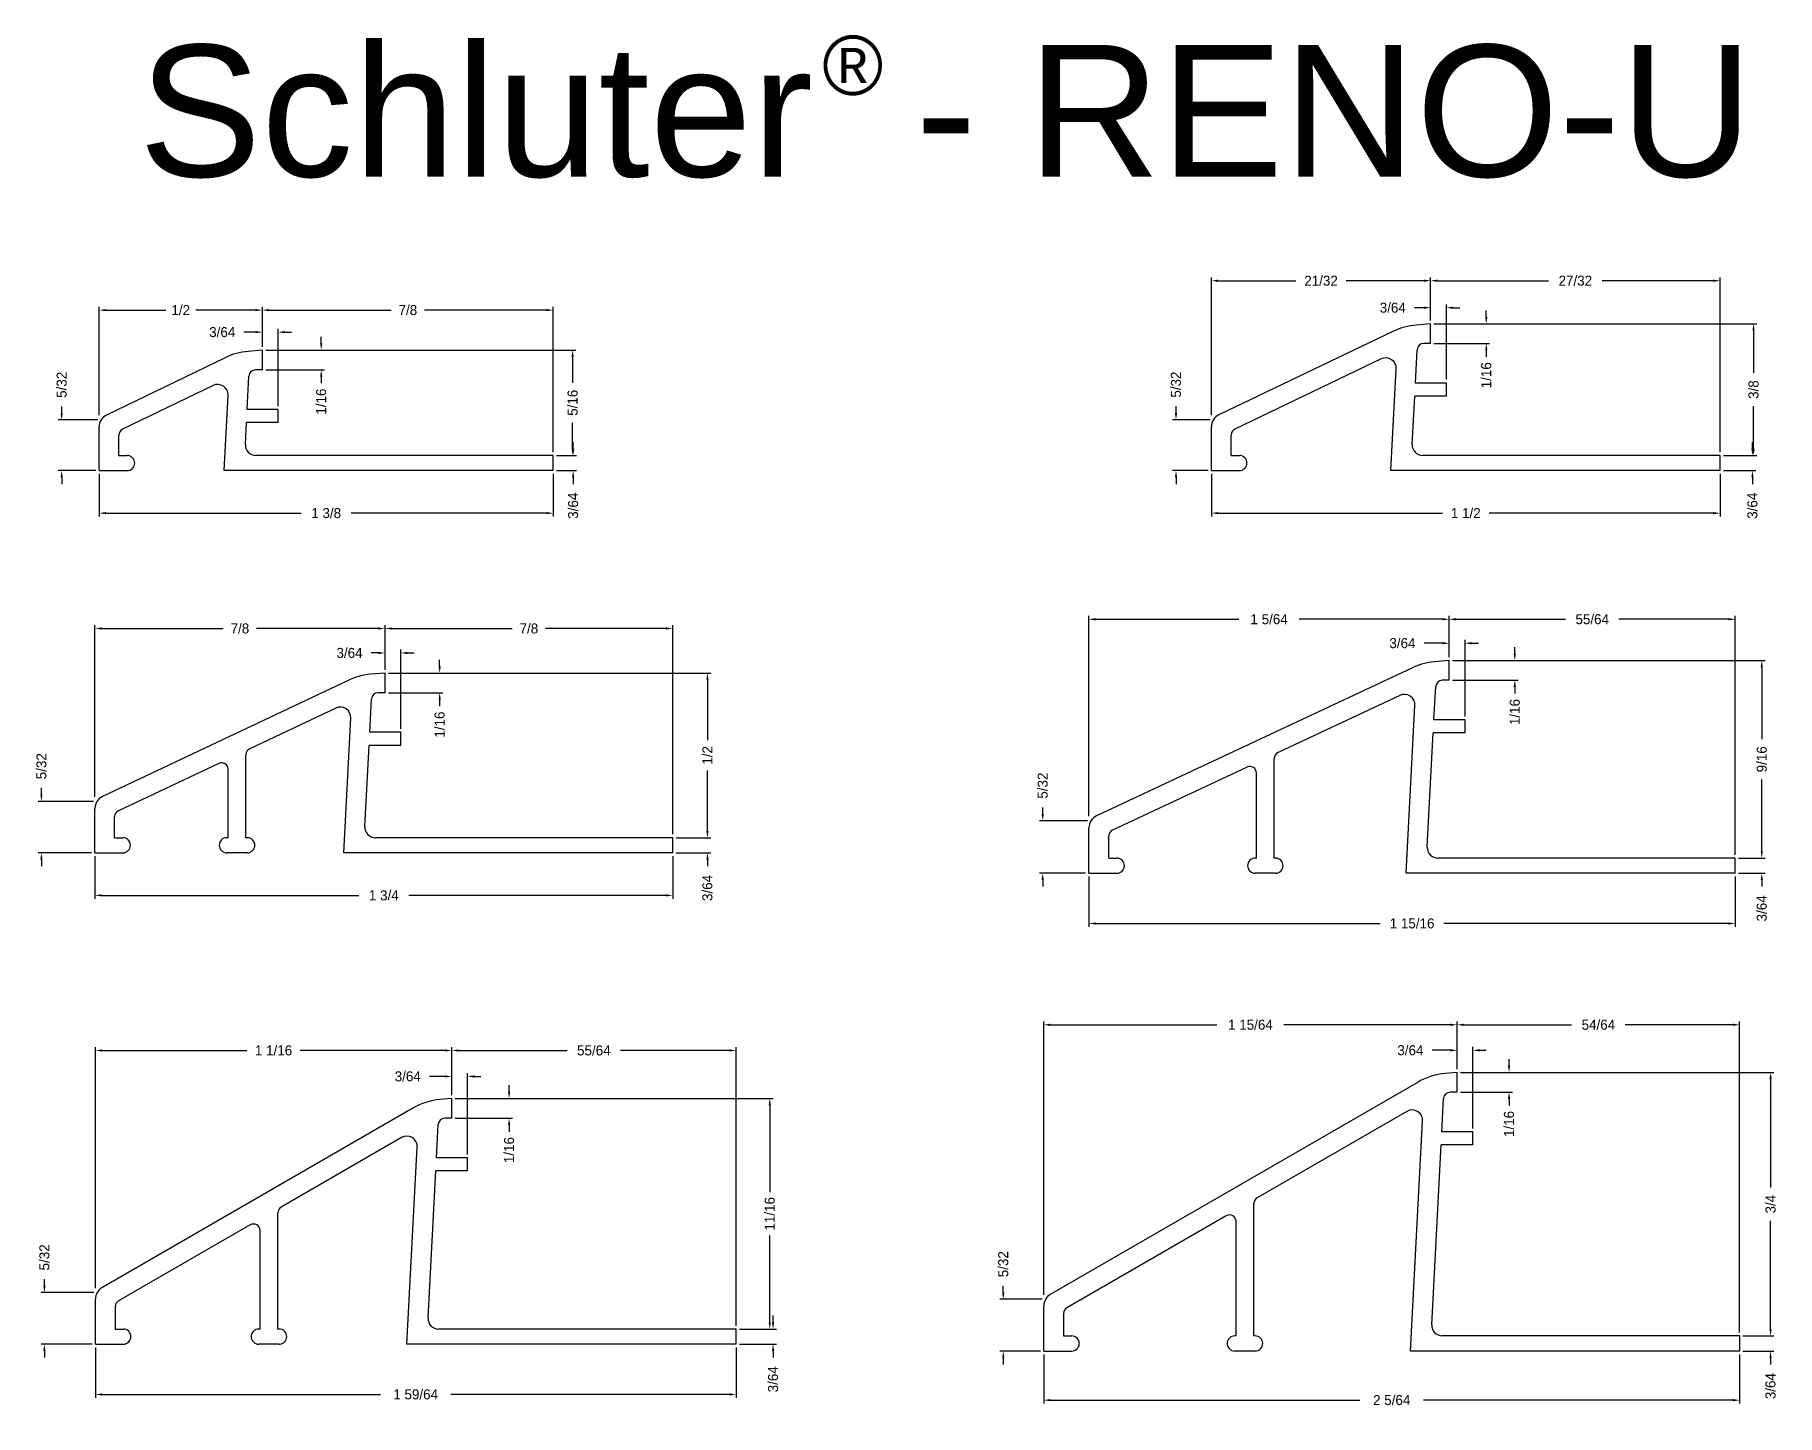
# Model space of a CAD drawing. Extents: x 0.39 to 5.6, y 0.63 to 4.76.
import ezdxf

# ---------------------------------------------------------------- set-up
doc = ezdxf.new("R2010")
doc.units = 0
doc.header["$MEASUREMENT"] = 0
for name, color, linetype in [('DETAIL', 7, 'CONTINUOUS'), ('SCHLUTER-RENO-U-100', 7, 'CONTINUOUS'), ('SCHLUTER-RENO-U-125', 7, 'CONTINUOUS'), ('SCHLUTER-RENO-U-150', 7, 'CONTINUOUS'), ('SCHLUTER-RENO-U-175', 7, 'CONTINUOUS'), ('SCHLUTER-RENO-U-200', 7, 'CONTINUOUS'), ('SCHLUTER-RENO-U-80', 7, 'CONTINUOUS'), ('TEXT', 7, 'CONTINUOUS')]:
    doc.layers.add(name, color=color, linetype=linetype)
doc.styles.add('STYLE1', font='ARIAL.TTF')
doc.dimstyles.get("Standard").update_dxf_attribs({"dimtxt": 0.18, "dimasz": 0.18, "dimexe": 0.18, "dimexo": 0.0625, "dimgap": 0.09, "dimtad": 0, "dimtih": 1, "dimtoh": 1, "dimdec": 4, "dimzin": 0, "dimdsep": 46, "dimtxsty": 'Standard', "dimcen": 0.09, "dimadec": 0, "dimazin": 0, "dimtfac": 1, "dimtdec": 4, "dimtofl": 0, "dimtmove": 0, "dimatfit": 0, "dimfxl": 0, "dimtolj": 1, "dimtzin": 0, "dimarcsym": 0})

msp = doc.modelspace()

# ---------------------------------------------------------------- texts
at = {"layer": 'TEXT', "color": 7, "linetype": 'Continuous', "style": 'STYLE1'}
for s, height, p in [('Schluter  - RENO-U', 0.3937, (0.7001243, 4.3369335)), ('®', 0.177165, (2.7447578, 4.581092))]:
    msp.add_text(s, height=height, dxfattribs=at).set_placement(p)

# ---------------------------------------------------------------- blocks, each defined once
blk = doc.blocks.new('*D0')
at = {"layer": 'DETAIL', "color": 0, "linetype": 'Continuous', "lineweight": -2}
for p, q in [((3.407, 0.9941), (3.407, 1.8117)), ((3.427, 1.8017), (3.9252, 1.8017)), ((4.6233, 1.8017), (4.1252, 1.8017)), ((4.6433, 1.6693), (4.6433, 1.8117))]:
    blk.add_line(p, q, dxfattribs=at)
at = {"layer": 'DETAIL', "color": 0, "linetype": 'Continuous'}
for points in [[(3.427, 1.8051), (3.427, 1.7984), (3.407, 1.8017)], [(4.6233, 1.8051), (4.6233, 1.7984), (4.6433, 1.8017)]]:
    blk.add_solid(points, dxfattribs=at)
at = {"layer": 'DETAIL', "color": 7, "linetype": 'Continuous', "insert": (4.0252, 1.8017), "char_height": 0.03, "attachment_point": 5}
blk.add_mtext('\\A1;1 15/64', dxfattribs=at)
blk = doc.blocks.new('*D1')
at = {"layer": 'DETAIL', "color": 0, "linetype": 'Continuous', "lineweight": -2}
for p, q in [((0.5706, 1.0145), (0.5706, 1.735)), ((0.5906, 1.725), (1.0235, 1.725)), ((1.6164, 1.725), (1.1835, 1.725)), ((1.6364, 1.5913), (1.6364, 1.735))]:
    blk.add_line(p, q, dxfattribs=at)
at = {"layer": 'DETAIL', "color": 0, "linetype": 'Continuous'}
for points in [[(0.5906, 1.7283), (0.5906, 1.7217), (0.5706, 1.725)], [(1.6164, 1.7283), (1.6164, 1.7217), (1.6364, 1.725)]]:
    blk.add_solid(points, dxfattribs=at)
at = {"layer": 'DETAIL', "color": 7, "linetype": 'Continuous', "insert": (1.1035, 1.725), "char_height": 0.03, "attachment_point": 5}
blk.add_mtext('\\A1;1 1/16', dxfattribs=at)
blk = doc.blocks.new('*D2')
at = {"layer": 'DETAIL', "color": 0, "linetype": 'Continuous', "lineweight": -2}
for p, q in [((3.5422, 2.4256), (3.5422, 3.024)), ((4.6198, 2.9007), (4.6198, 3.024)), ((3.5622, 3.014), (3.991, 3.014)), ((4.5998, 3.014), (4.171, 3.014))]:
    blk.add_line(p, q, dxfattribs=at)
at = {"layer": 'DETAIL', "color": 0, "linetype": 'Continuous'}
for points in [[(3.5622, 3.0174), (3.5622, 3.0107), (3.5422, 3.014)], [(4.5998, 3.0174), (4.5998, 3.0107), (4.6198, 3.014)]]:
    blk.add_solid(points, dxfattribs=at)
at = {"layer": 'DETAIL', "color": 7, "linetype": 'Continuous', "insert": (4.081, 3.014), "char_height": 0.03, "attachment_point": 5}
blk.add_mtext('\\A1;1 5/64', dxfattribs=at)
blk = doc.blocks.new('*D3')
at = {"layer": 'DETAIL', "color": 0, "linetype": 'Continuous', "lineweight": -2}
for p, q in [((0.5692, 2.4836), (0.5692, 2.9964)), ((0.5892, 2.9864), (0.953, 2.9864)), ((1.4169, 2.9864), (1.053, 2.9864)), ((1.4369, 2.8632), (1.4369, 2.9964))]:
    blk.add_line(p, q, dxfattribs=at)
at = {"layer": 'DETAIL', "color": 0, "linetype": 'Continuous'}
for points in [[(0.5892, 2.9898), (0.5892, 2.9831), (0.5692, 2.9864)], [(1.4169, 2.9898), (1.4169, 2.9831), (1.4369, 2.9864)]]:
    blk.add_solid(points, dxfattribs=at)
at = {"layer": 'DETAIL', "color": 7, "linetype": 'Continuous', "insert": (1.003, 2.9864), "char_height": 0.03, "attachment_point": 5}
blk.add_mtext('\\A1;7/8', dxfattribs=at)
blk = doc.blocks.new('*D4')
at = {"layer": 'DETAIL', "color": 0, "linetype": 'Continuous', "lineweight": -2}
for p, q in [((3.9086, 3.6243), (3.9086, 4.0359)), ((3.9286, 4.0259), (4.1614, 4.0259)), ((4.5441, 4.0259), (4.3114, 4.0259)), ((4.5641, 3.9073), (4.5641, 4.0359))]:
    blk.add_line(p, q, dxfattribs=at)
at = {"layer": 'DETAIL', "color": 0, "linetype": 'Continuous'}
for points in [[(3.9286, 4.0293), (3.9286, 4.0226), (3.9086, 4.0259)], [(4.5441, 4.0293), (4.5441, 4.0226), (4.5641, 4.0259)]]:
    blk.add_solid(points, dxfattribs=at)
at = {"layer": 'DETAIL', "color": 7, "linetype": 'Continuous', "insert": (4.2364, 4.0259), "char_height": 0.03, "attachment_point": 5}
blk.add_mtext('\\A1;21/32', dxfattribs=at)
blk = doc.blocks.new('*D5')
at = {"layer": 'DETAIL', "color": 0, "linetype": 'Continuous', "lineweight": -2}
for p, q in [((0.5819, 3.6236), (0.5819, 3.9481)), ((0.6019, 3.9381), (0.781, 3.9381)), ((1.0502, 3.9381), (0.871, 3.9381)), ((1.0702, 3.8286), (1.0702, 3.9481))]:
    blk.add_line(p, q, dxfattribs=at)
at = {"layer": 'DETAIL', "color": 0, "linetype": 'Continuous'}
for points in [[(0.6019, 3.9414), (0.6019, 3.9348), (0.5819, 3.9381)], [(1.0502, 3.9414), (1.0502, 3.9348), (1.0702, 3.9381)]]:
    blk.add_solid(points, dxfattribs=at)
at = {"layer": 'DETAIL', "color": 7, "linetype": 'Continuous', "insert": (0.826, 3.9381), "char_height": 0.03, "attachment_point": 5}
blk.add_mtext('\\A1;1/2', dxfattribs=at)
blk = doc.blocks.new('*D6')
at = {"layer": 'DETAIL', "color": 0, "linetype": 'Continuous', "lineweight": -2}
for p, q in [((4.6233, 1.7255), (4.5686, 1.7255)), ((4.6433, 1.6693), (4.6433, 1.7355)), ((4.6905, 1.4922), (4.6905, 1.7355)), ((4.7105, 1.7255), (4.7305, 1.7255))]:
    blk.add_line(p, q, dxfattribs=at)
at = {"layer": 'DETAIL', "color": 0, "linetype": 'Continuous'}
for points in [[(4.6233, 1.7289), (4.6233, 1.7222), (4.6433, 1.7255)], [(4.7105, 1.7289), (4.7105, 1.7222), (4.6905, 1.7255)]]:
    blk.add_solid(points, dxfattribs=at)
at = {"layer": 'DETAIL', "color": 7, "linetype": 'Continuous', "insert": (4.5036, 1.7255), "char_height": 0.03, "attachment_point": 5}
blk.add_mtext('\\A1;3/64', dxfattribs=at)
blk = doc.blocks.new('*D7')
at = {"layer": 'DETAIL', "color": 0, "linetype": 'Continuous', "lineweight": -2}
for p, q in [((4.7986, 1.6793), (4.7986, 1.6993)), ((4.6533, 1.6593), (4.8086, 1.6593)), ((4.6533, 1.6003), (4.8086, 1.6003)), ((4.7986, 1.5803), (4.7986, 1.5603))]:
    blk.add_line(p, q, dxfattribs=at)
at = {"layer": 'DETAIL', "color": 0, "linetype": 'Continuous'}
for points in [[(4.7952, 1.6793), (4.8019, 1.6793), (4.7986, 1.6593)], [(4.7952, 1.5803), (4.8019, 1.5803), (4.7986, 1.6003)]]:
    blk.add_solid(points, dxfattribs=at)
at = {"layer": 'DETAIL', "color": 7, "linetype": 'Continuous', "insert": (4.7986, 1.5053), "char_height": 0.03, "attachment_point": 5, "rotation": 90}
blk.add_mtext('\\A1;1/16', dxfattribs=at)
blk = doc.blocks.new('*D8')
at = {"layer": 'DETAIL', "color": 0, "linetype": 'Continuous', "lineweight": -2}
for p, q in [((5.5809, 0.8919), (5.5809, 0.9119)), ((5.4984, 0.8719), (5.5909, 0.8719)), ((5.4984, 0.8266), (5.5909, 0.8266)), ((5.5809, 0.8066), (5.5809, 0.7866))]:
    blk.add_line(p, q, dxfattribs=at)
at = {"layer": 'DETAIL', "color": 0, "linetype": 'Continuous'}
for points in [[(5.5775, 0.8919), (5.5842, 0.8919), (5.5809, 0.8719)], [(5.5775, 0.8066), (5.5842, 0.8066), (5.5809, 0.8266)]]:
    blk.add_solid(points, dxfattribs=at)
at = {"layer": 'DETAIL', "color": 7, "linetype": 'Continuous', "insert": (5.5809, 0.7216), "char_height": 0.03, "attachment_point": 5, "rotation": 90}
blk.add_mtext('\\A1;3/64', dxfattribs=at)
blk = doc.blocks.new('*D9')
at = {"layer": 'DETAIL', "color": 0, "linetype": 'Continuous', "lineweight": -2}
for p, q in [((4.6533, 1.6593), (5.5909, 1.6593)), ((5.5809, 1.6393), (5.5809, 1.3156)), ((5.5809, 0.8919), (5.5809, 1.2156)), ((5.4984, 0.8719), (5.5909, 0.8719))]:
    blk.add_line(p, q, dxfattribs=at)
at = {"layer": 'DETAIL', "color": 0, "linetype": 'Continuous'}
for points in [[(5.5775, 1.6393), (5.5842, 1.6393), (5.5809, 1.6593)], [(5.5775, 0.8919), (5.5842, 0.8919), (5.5809, 0.8719)]]:
    blk.add_solid(points, dxfattribs=at)
at = {"layer": 'DETAIL', "color": 7, "linetype": 'Continuous', "insert": (5.5809, 1.2656), "char_height": 0.03, "attachment_point": 5, "rotation": 90}
blk.add_mtext('\\A1;3/4', dxfattribs=at)
blk = doc.blocks.new('*D10')
at = {"layer": 'DETAIL', "color": 0, "linetype": 'Continuous', "lineweight": -2}
for p, q in [((3.407, 0.8166), (3.407, 0.6697)), ((5.4884, 0.8166), (5.4884, 0.6697)), ((3.427, 0.6797), (4.3527, 0.6797)), ((5.4684, 0.6797), (4.5427, 0.6797))]:
    blk.add_line(p, q, dxfattribs=at)
at = {"layer": 'DETAIL', "color": 0, "linetype": 'Continuous'}
for points in [[(3.427, 0.683), (3.427, 0.6763), (3.407, 0.6797)], [(5.4684, 0.683), (5.4684, 0.6763), (5.4884, 0.6797)]]:
    blk.add_solid(points, dxfattribs=at)
at = {"layer": 'DETAIL', "color": 7, "linetype": 'Continuous', "insert": (4.4477, 0.6797), "char_height": 0.03, "attachment_point": 5}
blk.add_mtext('\\A1;2 5/64', dxfattribs=at)
blk = doc.blocks.new('*D11')
at = {"layer": 'DETAIL', "color": 0, "linetype": 'Continuous', "lineweight": -2}
for p, q in [((1.8079, 1.6013), (1.8079, 1.6213)), ((1.6464, 1.5813), (1.8179, 1.5813)), ((1.6464, 1.5222), (1.8179, 1.5222)), ((1.8079, 1.5022), (1.8079, 1.4822))]:
    blk.add_line(p, q, dxfattribs=at)
at = {"layer": 'DETAIL', "color": 0, "linetype": 'Continuous'}
for points in [[(1.8046, 1.6013), (1.8112, 1.6013), (1.8079, 1.5813)], [(1.8046, 1.5022), (1.8112, 1.5022), (1.8079, 1.5222)]]:
    blk.add_solid(points, dxfattribs=at)
at = {"layer": 'DETAIL', "color": 7, "linetype": 'Continuous', "insert": (1.8079, 1.4272), "char_height": 0.03, "attachment_point": 5, "rotation": 90}
blk.add_mtext('\\A1;1/16', dxfattribs=at)
blk = doc.blocks.new('*D12')
at = {"layer": 'DETAIL', "color": 0, "linetype": 'Continuous', "lineweight": -2}
for p, q in [((1.6164, 1.6474), (1.5699, 1.6474)), ((1.6364, 1.5913), (1.6364, 1.6574)), ((1.6836, 1.4141), (1.6836, 1.6574)), ((1.7036, 1.6474), (1.7236, 1.6474))]:
    blk.add_line(p, q, dxfattribs=at)
at = {"layer": 'DETAIL', "color": 0, "linetype": 'Continuous'}
for points in [[(1.6164, 1.6507), (1.6164, 1.644), (1.6364, 1.6474)], [(1.7036, 1.6507), (1.7036, 1.644), (1.6836, 1.6474)]]:
    blk.add_solid(points, dxfattribs=at)
at = {"layer": 'DETAIL', "color": 7, "linetype": 'Continuous', "insert": (1.5049, 1.6474), "char_height": 0.03, "attachment_point": 5}
blk.add_mtext('\\A1;3/64', dxfattribs=at)
blk = doc.blocks.new('*D13')
at = {"layer": 'DETAIL', "color": 0, "linetype": 'Continuous', "lineweight": -2}
for p, q in [((0.5706, 0.837), (0.5706, 0.6868)), ((2.4867, 0.837), (2.4867, 0.6868)), ((0.5906, 0.6968), (1.4236, 0.6968)), ((2.4667, 0.6968), (1.6336, 0.6968))]:
    blk.add_line(p, q, dxfattribs=at)
at = {"layer": 'DETAIL', "color": 0, "linetype": 'Continuous'}
for points in [[(0.5906, 0.7001), (0.5906, 0.6935), (0.5706, 0.6968)], [(2.4667, 0.7001), (2.4667, 0.6935), (2.4867, 0.6968)]]:
    blk.add_solid(points, dxfattribs=at)
at = {"layer": 'DETAIL', "color": 7, "linetype": 'Continuous', "insert": (1.5286, 0.6968), "char_height": 0.03, "attachment_point": 5}
blk.add_mtext('\\A1;1 59/64', dxfattribs=at)
blk = doc.blocks.new('*D14')
at = {"layer": 'DETAIL', "color": 0, "linetype": 'Continuous', "lineweight": -2}
for p, q in [((2.4967, 0.8923), (2.6075, 0.8923)), ((2.5975, 0.9123), (2.5975, 0.9323)), ((2.4967, 0.847), (2.6075, 0.847)), ((2.5975, 0.827), (2.5975, 0.807))]:
    blk.add_line(p, q, dxfattribs=at)
at = {"layer": 'DETAIL', "color": 0, "linetype": 'Continuous'}
for points in [[(2.5941, 0.9123), (2.6008, 0.9123), (2.5975, 0.8923)], [(2.5941, 0.827), (2.6008, 0.827), (2.5975, 0.847)]]:
    blk.add_solid(points, dxfattribs=at)
at = {"layer": 'DETAIL', "color": 7, "linetype": 'Continuous', "insert": (2.5975, 0.742), "char_height": 0.03, "attachment_point": 5, "rotation": 90}
blk.add_mtext('\\A1;3/64', dxfattribs=at)
blk = doc.blocks.new('*D15')
at = {"layer": 'DETAIL', "color": 0, "linetype": 'Continuous', "lineweight": -2}
for p, q in [((1.6464, 1.5813), (2.5976, 1.5813)), ((2.5876, 1.5613), (2.5876, 1.3018)), ((2.5876, 0.9123), (2.5876, 1.1718)), ((2.4967, 0.8923), (2.5976, 0.8923))]:
    blk.add_line(p, q, dxfattribs=at)
at = {"layer": 'DETAIL', "color": 0, "linetype": 'Continuous'}
for points in [[(2.5843, 1.5613), (2.5909, 1.5613), (2.5876, 1.5813)], [(2.5843, 0.9123), (2.5909, 0.9123), (2.5876, 0.8923)]]:
    blk.add_solid(points, dxfattribs=at)
at = {"layer": 'DETAIL', "color": 7, "linetype": 'Continuous', "insert": (2.5876, 1.2368), "char_height": 0.03, "attachment_point": 5, "rotation": 90}
blk.add_mtext('\\A1;11/16', dxfattribs=at)
blk = doc.blocks.new('*D16')
at = {"layer": 'DETAIL', "color": 0, "linetype": 'Continuous', "lineweight": -2}
for p, q in [((4.8159, 2.9107), (4.8159, 2.9307)), ((4.6298, 2.8907), (4.8259, 2.8907)), ((4.6298, 2.8316), (4.8259, 2.8316)), ((4.8159, 2.8116), (4.8159, 2.7916))]:
    blk.add_line(p, q, dxfattribs=at)
at = {"layer": 'DETAIL', "color": 0, "linetype": 'Continuous'}
for points in [[(4.8126, 2.9107), (4.8193, 2.9107), (4.8159, 2.8907)], [(4.8126, 2.8116), (4.8193, 2.8116), (4.8159, 2.8316)]]:
    blk.add_solid(points, dxfattribs=at)
at = {"layer": 'DETAIL', "color": 7, "linetype": 'Continuous', "insert": (4.8159, 2.7366), "char_height": 0.03, "attachment_point": 5, "rotation": 90}
blk.add_mtext('\\A1;1/16', dxfattribs=at)
blk = doc.blocks.new('*D17')
at = {"layer": 'DETAIL', "color": 0, "linetype": 'Continuous', "lineweight": -2}
for p, q in [((4.5998, 2.9424), (4.5448, 2.9424)), ((4.6198, 2.9007), (4.6198, 2.9524)), ((4.6671, 2.7235), (4.6671, 2.9524)), ((4.6871, 2.9424), (4.7071, 2.9424))]:
    blk.add_line(p, q, dxfattribs=at)
at = {"layer": 'DETAIL', "color": 0, "linetype": 'Continuous'}
for points in [[(4.5998, 2.9457), (4.5998, 2.939), (4.6198, 2.9424)], [(4.6871, 2.9457), (4.6871, 2.939), (4.6671, 2.9424)]]:
    blk.add_solid(points, dxfattribs=at)
at = {"layer": 'DETAIL', "color": 7, "linetype": 'Continuous', "insert": (4.4798, 2.9424), "char_height": 0.03, "attachment_point": 5}
blk.add_mtext('\\A1;3/64', dxfattribs=at)
blk = doc.blocks.new('*D18')
at = {"layer": 'DETAIL', "color": 0, "linetype": 'Continuous', "lineweight": -2}
for p, q in [((3.5422, 2.2448), (3.5422, 2.0946)), ((5.4753, 2.2448), (5.4753, 2.0946)), ((3.5622, 2.1046), (4.4137, 2.1046)), ((5.4553, 2.1046), (4.6037, 2.1046))]:
    blk.add_line(p, q, dxfattribs=at)
at = {"layer": 'DETAIL', "color": 0, "linetype": 'Continuous'}
for points in [[(3.5622, 2.1079), (3.5622, 2.1012), (3.5422, 2.1046)], [(5.4553, 2.1079), (5.4553, 2.1012), (5.4753, 2.1046)]]:
    blk.add_solid(points, dxfattribs=at)
at = {"layer": 'DETAIL', "color": 7, "linetype": 'Continuous', "insert": (4.5087, 2.1046), "char_height": 0.03, "attachment_point": 5}
blk.add_mtext('\\A1;1 15/16', dxfattribs=at)
blk = doc.blocks.new('*D19')
at = {"layer": 'DETAIL', "color": 0, "linetype": 'Continuous', "lineweight": -2}
for p, q in [((5.4853, 2.3001), (5.5646, 2.3001)), ((5.5546, 2.3201), (5.5546, 2.3401)), ((5.4853, 2.2548), (5.5646, 2.2548)), ((5.5546, 2.2348), (5.5546, 2.2148))]:
    blk.add_line(p, q, dxfattribs=at)
at = {"layer": 'DETAIL', "color": 0, "linetype": 'Continuous'}
for points in [[(5.5513, 2.3201), (5.5579, 2.3201), (5.5546, 2.3001)], [(5.5513, 2.2348), (5.5579, 2.2348), (5.5546, 2.2548)]]:
    blk.add_solid(points, dxfattribs=at)
at = {"layer": 'DETAIL', "color": 7, "linetype": 'Continuous', "insert": (5.5546, 2.1498), "char_height": 0.03, "attachment_point": 5, "rotation": 90}
blk.add_mtext('\\A1;3/64', dxfattribs=at)
blk = doc.blocks.new('*D20')
at = {"layer": 'DETAIL', "color": 0, "linetype": 'Continuous', "lineweight": -2}
for p, q in [((4.6298, 2.8907), (5.5646, 2.8907)), ((5.5546, 2.8707), (5.5546, 2.6554)), ((5.5546, 2.3201), (5.5546, 2.5354)), ((5.4853, 2.3001), (5.5646, 2.3001))]:
    blk.add_line(p, q, dxfattribs=at)
at = {"layer": 'DETAIL', "color": 0, "linetype": 'Continuous'}
for points in [[(5.5513, 2.8707), (5.5579, 2.8707), (5.5546, 2.8907)], [(5.5513, 2.3201), (5.5579, 2.3201), (5.5546, 2.3001)]]:
    blk.add_solid(points, dxfattribs=at)
at = {"layer": 'DETAIL', "color": 7, "linetype": 'Continuous', "insert": (5.5546, 2.5954), "char_height": 0.03, "attachment_point": 5, "rotation": 90}
blk.add_mtext('\\A1;9/16', dxfattribs=at)
blk = doc.blocks.new('*D21')
at = {"layer": 'DETAIL', "color": 0, "linetype": 'Continuous', "lineweight": -2}
for p, q in [((1.6003, 2.8732), (1.6003, 2.8932)), ((1.4469, 2.8532), (1.6103, 2.8532)), ((1.4469, 2.7941), (1.6103, 2.7941)), ((1.6003, 2.7741), (1.6003, 2.7541))]:
    blk.add_line(p, q, dxfattribs=at)
at = {"layer": 'DETAIL', "color": 0, "linetype": 'Continuous'}
for points in [[(1.597, 2.8732), (1.6037, 2.8732), (1.6003, 2.8532)], [(1.597, 2.7741), (1.6037, 2.7741), (1.6003, 2.7941)]]:
    blk.add_solid(points, dxfattribs=at)
at = {"layer": 'DETAIL', "color": 7, "linetype": 'Continuous', "insert": (1.6003, 2.6991), "char_height": 0.03, "attachment_point": 5, "rotation": 90}
blk.add_mtext('\\A1;1/16', dxfattribs=at)
blk = doc.blocks.new('*D22')
at = {"layer": 'DETAIL', "color": 0, "linetype": 'Continuous', "lineweight": -2}
for p, q in [((1.4369, 2.8632), (1.4369, 2.9232)), ((1.4841, 2.686), (1.4841, 2.9232)), ((1.4169, 2.9132), (1.3957, 2.9132)), ((1.5041, 2.9132), (1.5241, 2.9132))]:
    blk.add_line(p, q, dxfattribs=at)
at = {"layer": 'DETAIL', "color": 0, "linetype": 'Continuous'}
for points in [[(1.4169, 2.9165), (1.4169, 2.9098), (1.4369, 2.9132)], [(1.5041, 2.9165), (1.5041, 2.9098), (1.4841, 2.9132)]]:
    blk.add_solid(points, dxfattribs=at)
at = {"layer": 'DETAIL', "color": 7, "linetype": 'Continuous', "insert": (1.3307, 2.9132), "char_height": 0.03, "attachment_point": 5}
blk.add_mtext('\\A1;3/64', dxfattribs=at)
blk = doc.blocks.new('*D23')
at = {"layer": 'DETAIL', "color": 0, "linetype": 'Continuous', "lineweight": -2}
for p, q in [((0.5692, 2.3058), (0.5692, 2.1786)), ((2.2975, 2.3058), (2.2975, 2.1786)), ((0.5892, 2.1886), (1.3583, 2.1886)), ((2.2775, 2.1886), (1.5083, 2.1886))]:
    blk.add_line(p, q, dxfattribs=at)
at = {"layer": 'DETAIL', "color": 0, "linetype": 'Continuous'}
for points in [[(0.5892, 2.1919), (0.5892, 2.1853), (0.5692, 2.1886)], [(2.2775, 2.1919), (2.2775, 2.1853), (2.2975, 2.1886)]]:
    blk.add_solid(points, dxfattribs=at)
at = {"layer": 'DETAIL', "color": 7, "linetype": 'Continuous', "insert": (1.4333, 2.1886), "char_height": 0.03, "attachment_point": 5}
blk.add_mtext('\\A1;1 3/4', dxfattribs=at)
blk = doc.blocks.new('*D24')
at = {"layer": 'DETAIL', "color": 0, "linetype": 'Continuous', "lineweight": -2}
for p, q in [((2.4012, 2.3811), (2.4012, 2.4011)), ((2.3075, 2.3611), (2.4112, 2.3611)), ((2.3075, 2.3158), (2.4112, 2.3158)), ((2.4012, 2.2958), (2.4012, 2.2758))]:
    blk.add_line(p, q, dxfattribs=at)
at = {"layer": 'DETAIL', "color": 0, "linetype": 'Continuous'}
for points in [[(2.3979, 2.3811), (2.4046, 2.3811), (2.4012, 2.3611)], [(2.3979, 2.2958), (2.4046, 2.2958), (2.4012, 2.3158)]]:
    blk.add_solid(points, dxfattribs=at)
at = {"layer": 'DETAIL', "color": 7, "linetype": 'Continuous', "insert": (2.4012, 2.2108), "char_height": 0.03, "attachment_point": 5, "rotation": 90}
blk.add_mtext('\\A1;3/64', dxfattribs=at)
blk = doc.blocks.new('*D25')
at = {"layer": 'DETAIL', "color": 0, "linetype": 'Continuous', "lineweight": -2}
for p, q in [((1.4469, 2.8532), (2.4112, 2.8532)), ((2.4012, 2.8332), (2.4012, 2.6521)), ((2.4012, 2.3811), (2.4012, 2.5621)), ((2.3075, 2.3611), (2.4112, 2.3611))]:
    blk.add_line(p, q, dxfattribs=at)
at = {"layer": 'DETAIL', "color": 0, "linetype": 'Continuous'}
for points in [[(2.3979, 2.8332), (2.4046, 2.8332), (2.4012, 2.8532)], [(2.3979, 2.3811), (2.4046, 2.3811), (2.4012, 2.3611)]]:
    blk.add_solid(points, dxfattribs=at)
at = {"layer": 'DETAIL', "color": 7, "linetype": 'Continuous', "insert": (2.4012, 2.6071), "char_height": 0.03, "attachment_point": 5, "rotation": 90}
blk.add_mtext('\\A1;1/2', dxfattribs=at)
blk = doc.blocks.new('*D26')
at = {"layer": 'DETAIL', "color": 0, "linetype": 'Continuous', "lineweight": -2}
for p, q in [((4.7306, 3.9173), (4.7306, 3.9373)), ((4.5741, 3.8973), (4.7406, 3.8973)), ((4.5741, 3.8383), (4.7406, 3.8383)), ((4.7306, 3.8183), (4.7306, 3.7983))]:
    blk.add_line(p, q, dxfattribs=at)
at = {"layer": 'DETAIL', "color": 0, "linetype": 'Continuous'}
for points in [[(4.7273, 3.9173), (4.734, 3.9173), (4.7306, 3.8973)], [(4.7273, 3.8183), (4.734, 3.8183), (4.7306, 3.8383)]]:
    blk.add_solid(points, dxfattribs=at)
at = {"layer": 'DETAIL', "color": 7, "linetype": 'Continuous', "insert": (4.7306, 3.7433), "char_height": 0.03, "attachment_point": 5, "rotation": 90}
blk.add_mtext('\\A1;1/16', dxfattribs=at)
blk = doc.blocks.new('*D27')
at = {"layer": 'DETAIL', "color": 0, "linetype": 'Continuous', "lineweight": -2}
for p, q in [((4.5441, 3.9452), (4.5159, 3.9452)), ((4.5641, 3.9073), (4.5641, 3.9552)), ((4.6113, 3.7302), (4.6113, 3.9552)), ((4.6313, 3.9452), (4.6513, 3.9452))]:
    blk.add_line(p, q, dxfattribs=at)
at = {"layer": 'DETAIL', "color": 0, "linetype": 'Continuous'}
for points in [[(4.5441, 3.9486), (4.5441, 3.9419), (4.5641, 3.9452)], [(4.6313, 3.9486), (4.6313, 3.9419), (4.6113, 3.9452)]]:
    blk.add_solid(points, dxfattribs=at)
at = {"layer": 'DETAIL', "color": 7, "linetype": 'Continuous', "insert": (4.4509, 3.9452), "char_height": 0.03, "attachment_point": 5}
blk.add_mtext('\\A1;3/64', dxfattribs=at)
blk = doc.blocks.new('*D28')
at = {"layer": 'DETAIL', "color": 0, "linetype": 'Continuous', "lineweight": -2}
for p, q in [((3.9086, 3.4483), (3.9086, 3.3212)), ((5.4299, 3.4483), (5.4299, 3.3212)), ((3.9286, 3.3312), (4.5993, 3.3312)), ((5.4099, 3.3312), (4.7393, 3.3312))]:
    blk.add_line(p, q, dxfattribs=at)
at = {"layer": 'DETAIL', "color": 0, "linetype": 'Continuous'}
for points in [[(3.9286, 3.3345), (3.9286, 3.3278), (3.9086, 3.3312)], [(5.4099, 3.3345), (5.4099, 3.3278), (5.4299, 3.3312)]]:
    blk.add_solid(points, dxfattribs=at)
at = {"layer": 'DETAIL', "color": 7, "linetype": 'Continuous', "insert": (4.6693, 3.3312), "char_height": 0.03, "attachment_point": 5}
blk.add_mtext('\\A1;1 1/2', dxfattribs=at)
blk = doc.blocks.new('*D29')
at = {"layer": 'DETAIL', "color": 0, "linetype": 'Continuous', "lineweight": -2}
for p, q in [((4.5741, 3.8973), (5.54, 3.8973)), ((5.53, 3.8773), (5.53, 3.7505)), ((5.53, 3.5236), (5.53, 3.6505)), ((5.4399, 3.5036), (5.54, 3.5036))]:
    blk.add_line(p, q, dxfattribs=at)
at = {"layer": 'DETAIL', "color": 0, "linetype": 'Continuous'}
for points in [[(5.5266, 3.8773), (5.5333, 3.8773), (5.53, 3.8973)], [(5.5266, 3.5236), (5.5333, 3.5236), (5.53, 3.5036)]]:
    blk.add_solid(points, dxfattribs=at)
at = {"layer": 'DETAIL', "color": 7, "linetype": 'Continuous', "insert": (5.53, 3.7005), "char_height": 0.03, "attachment_point": 5, "rotation": 90}
blk.add_mtext('\\A1;3/8', dxfattribs=at)
blk = doc.blocks.new('*D30')
at = {"layer": 'DETAIL', "color": 0, "linetype": 'Continuous', "lineweight": -2}
for p, q in [((5.5267, 3.5236), (5.5267, 3.5436)), ((5.4399, 3.5036), (5.5367, 3.5036)), ((5.4399, 3.4583), (5.5367, 3.4583)), ((5.5267, 3.4383), (5.5267, 3.4183))]:
    blk.add_line(p, q, dxfattribs=at)
at = {"layer": 'DETAIL', "color": 0, "linetype": 'Continuous'}
for points in [[(5.5234, 3.5236), (5.53, 3.5236), (5.5267, 3.5036)], [(5.5234, 3.4383), (5.53, 3.4383), (5.5267, 3.4583)]]:
    blk.add_solid(points, dxfattribs=at)
at = {"layer": 'DETAIL', "color": 7, "linetype": 'Continuous', "insert": (5.5267, 3.3533), "char_height": 0.03, "attachment_point": 5, "rotation": 90}
blk.add_mtext('\\A1;3/64', dxfattribs=at)
blk = doc.blocks.new('*D31')
at = {"layer": 'DETAIL', "color": 0, "linetype": 'Continuous', "lineweight": -2}
for p, q in [((1.2461, 3.8386), (1.2461, 3.8586)), ((1.0827, 3.8186), (1.2561, 3.8186)), ((1.0802, 3.7595), (1.2561, 3.7595)), ((1.2461, 3.7395), (1.2461, 3.7195))]:
    blk.add_line(p, q, dxfattribs=at)
at = {"layer": 'DETAIL', "color": 0, "linetype": 'Continuous'}
for points in [[(1.2428, 3.8386), (1.2495, 3.8386), (1.2461, 3.8186)], [(1.2428, 3.7395), (1.2495, 3.7395), (1.2461, 3.7595)]]:
    blk.add_solid(points, dxfattribs=at)
at = {"layer": 'DETAIL', "color": 7, "linetype": 'Continuous', "insert": (1.2461, 3.6645), "char_height": 0.03, "attachment_point": 5, "rotation": 90}
blk.add_mtext('\\A1;1/16', dxfattribs=at)
blk = doc.blocks.new('*D32')
at = {"layer": 'DETAIL', "color": 0, "linetype": 'Continuous', "lineweight": -2}
for p, q in [((1.0502, 3.8723), (1.0151, 3.8723)), ((1.0702, 3.8286), (1.0702, 3.8823)), ((1.1175, 3.6514), (1.1175, 3.8823)), ((1.1375, 3.8723), (1.1575, 3.8723))]:
    blk.add_line(p, q, dxfattribs=at)
at = {"layer": 'DETAIL', "color": 0, "linetype": 'Continuous'}
for points in [[(1.0502, 3.8756), (1.0502, 3.869), (1.0702, 3.8723)], [(1.1375, 3.8756), (1.1375, 3.869), (1.1175, 3.8723)]]:
    blk.add_solid(points, dxfattribs=at)
at = {"layer": 'DETAIL', "color": 7, "linetype": 'Continuous', "insert": (0.9501, 3.8723), "char_height": 0.03, "attachment_point": 5}
blk.add_mtext('\\A1;3/64', dxfattribs=at)
blk = doc.blocks.new('*D33')
at = {"layer": 'DETAIL', "color": 0, "linetype": 'Continuous', "lineweight": -2}
for p, q in [((0.5819, 3.4483), (0.5819, 3.3212)), ((1.9401, 3.4483), (1.9401, 3.3212)), ((0.6019, 3.3312), (1.186, 3.3312)), ((1.9201, 3.3312), (1.336, 3.3312))]:
    blk.add_line(p, q, dxfattribs=at)
at = {"layer": 'DETAIL', "color": 0, "linetype": 'Continuous'}
for points in [[(0.6019, 3.3345), (0.6019, 3.3278), (0.5819, 3.3312)], [(1.9201, 3.3345), (1.9201, 3.3278), (1.9401, 3.3312)]]:
    blk.add_solid(points, dxfattribs=at)
at = {"layer": 'DETAIL', "color": 7, "linetype": 'Continuous', "insert": (1.261, 3.3312), "char_height": 0.03, "attachment_point": 5}
blk.add_mtext('\\A1;1 3/8', dxfattribs=at)
blk = doc.blocks.new('*D34')
at = {"layer": 'DETAIL', "color": 0, "linetype": 'Continuous', "lineweight": -2}
for p, q in [((1.9996, 3.5236), (1.9996, 3.5436)), ((1.9526, 3.5036), (2.0096, 3.5036)), ((1.9501, 3.4583), (2.0096, 3.4583)), ((1.9996, 3.4383), (1.9996, 3.4183))]:
    blk.add_line(p, q, dxfattribs=at)
at = {"layer": 'DETAIL', "color": 0, "linetype": 'Continuous'}
for points in [[(1.9963, 3.5236), (2.003, 3.5236), (1.9996, 3.5036)], [(1.9963, 3.4383), (2.003, 3.4383), (1.9996, 3.4583)]]:
    blk.add_solid(points, dxfattribs=at)
at = {"layer": 'DETAIL', "color": 7, "linetype": 'Continuous', "insert": (1.9996, 3.3533), "char_height": 0.03, "attachment_point": 5, "rotation": 90}
blk.add_mtext('\\A1;3/64', dxfattribs=at)
blk = doc.blocks.new('*D35')
at = {"layer": 'DETAIL', "color": 0, "linetype": 'Continuous', "lineweight": -2}
for p, q in [((1.0802, 3.8186), (2.008, 3.8186)), ((1.998, 3.7986), (1.998, 3.7211)), ((1.998, 3.5236), (1.998, 3.6011)), ((1.9501, 3.5036), (2.008, 3.5036))]:
    blk.add_line(p, q, dxfattribs=at)
at = {"layer": 'DETAIL', "color": 0, "linetype": 'Continuous'}
for points in [[(1.9947, 3.7986), (2.0013, 3.7986), (1.998, 3.8186)], [(1.9947, 3.5236), (2.0013, 3.5236), (1.998, 3.5036)]]:
    blk.add_solid(points, dxfattribs=at)
at = {"layer": 'DETAIL', "color": 7, "linetype": 'Continuous', "insert": (1.998, 3.6611), "char_height": 0.03, "attachment_point": 5, "rotation": 90}
blk.add_mtext('\\A1;5/16', dxfattribs=at)
blk = doc.blocks.new('*D36')
at = {"layer": 'DETAIL', "color": 0, "linetype": 'Continuous', "lineweight": -2}
for p, q in [((1.0702, 3.8286), (1.0702, 3.9481)), ((1.0902, 3.9381), (1.4552, 3.9381)), ((1.9201, 3.9381), (1.5552, 3.9381)), ((1.9401, 3.5136), (1.9401, 3.9481))]:
    blk.add_line(p, q, dxfattribs=at)
at = {"layer": 'DETAIL', "color": 0, "linetype": 'Continuous'}
for points in [[(1.0902, 3.9414), (1.0902, 3.9348), (1.0702, 3.9381)], [(1.9201, 3.9414), (1.9201, 3.9348), (1.9401, 3.9381)]]:
    blk.add_solid(points, dxfattribs=at)
at = {"layer": 'DETAIL', "color": 7, "linetype": 'Continuous', "insert": (1.5052, 3.9381), "char_height": 0.03, "attachment_point": 5}
blk.add_mtext('\\A1;7/8', dxfattribs=at)
blk = doc.blocks.new('*D37')
at = {"layer": 'DETAIL', "color": 0, "linetype": 'Continuous', "lineweight": -2}
for p, q in [((0.4698, 3.6298), (0.4698, 3.6498)), ((0.5779, 3.6098), (0.4598, 3.6098)), ((0.5719, 3.4583), (0.4598, 3.4583)), ((0.4698, 3.4383), (0.4698, 3.4183))]:
    blk.add_line(p, q, dxfattribs=at)
at = {"layer": 'DETAIL', "color": 0, "linetype": 'Continuous'}
for points in [[(0.4665, 3.6298), (0.4732, 3.6298), (0.4698, 3.6098)], [(0.4665, 3.4383), (0.4732, 3.4383), (0.4698, 3.4583)]]:
    blk.add_solid(points, dxfattribs=at)
at = {"layer": 'DETAIL', "color": 7, "linetype": 'Continuous', "insert": (0.4698, 3.7148), "char_height": 0.03, "attachment_point": 5, "rotation": 90}
blk.add_mtext('\\A1;5/32', dxfattribs=at)
blk = doc.blocks.new('*D38')
at = {"layer": 'DETAIL', "color": 0, "linetype": 'Continuous', "lineweight": -2}
for p, q in [((4.5641, 3.9073), (4.5641, 4.0359)), ((4.5841, 4.0259), (4.917, 4.0259)), ((5.4099, 4.0259), (5.077, 4.0259)), ((5.4299, 3.5136), (5.4299, 4.0359))]:
    blk.add_line(p, q, dxfattribs=at)
at = {"layer": 'DETAIL', "color": 0, "linetype": 'Continuous'}
for points in [[(4.5841, 4.0293), (4.5841, 4.0226), (4.5641, 4.0259)], [(5.4099, 4.0293), (5.4099, 4.0226), (5.4299, 4.0259)]]:
    blk.add_solid(points, dxfattribs=at)
at = {"layer": 'DETAIL', "color": 7, "linetype": 'Continuous', "insert": (4.997, 4.0259), "char_height": 0.03, "attachment_point": 5}
blk.add_mtext('\\A1;27/32', dxfattribs=at)
blk = doc.blocks.new('*D39')
at = {"layer": 'DETAIL', "color": 0, "linetype": 'Continuous', "lineweight": -2}
for p, q in [((3.8026, 3.6305), (3.8026, 3.6505)), ((3.9047, 3.6105), (3.7926, 3.6105)), ((3.8986, 3.4583), (3.7926, 3.4583)), ((3.8026, 3.4383), (3.8026, 3.4183))]:
    blk.add_line(p, q, dxfattribs=at)
at = {"layer": 'DETAIL', "color": 0, "linetype": 'Continuous'}
for points in [[(3.7993, 3.6305), (3.806, 3.6305), (3.8026, 3.6105)], [(3.7993, 3.4383), (3.806, 3.4383), (3.8026, 3.4583)]]:
    blk.add_solid(points, dxfattribs=at)
at = {"layer": 'DETAIL', "color": 7, "linetype": 'Continuous', "insert": (3.8026, 3.7155), "char_height": 0.03, "attachment_point": 5, "rotation": 90}
blk.add_mtext('\\A1;5/32', dxfattribs=at)
blk = doc.blocks.new('*D40')
at = {"layer": 'DETAIL', "color": 0, "linetype": 'Continuous', "lineweight": -2}
for p, q in [((1.4369, 2.8632), (1.4369, 2.9964)), ((1.4569, 2.9864), (1.8172, 2.9864)), ((2.2775, 2.9864), (1.9172, 2.9864)), ((2.2975, 2.3711), (2.2975, 2.9964))]:
    blk.add_line(p, q, dxfattribs=at)
at = {"layer": 'DETAIL', "color": 0, "linetype": 'Continuous'}
for points in [[(1.4569, 2.9898), (1.4569, 2.9831), (1.4369, 2.9864)], [(2.2775, 2.9898), (2.2775, 2.9831), (2.2975, 2.9864)]]:
    blk.add_solid(points, dxfattribs=at)
at = {"layer": 'DETAIL', "color": 7, "linetype": 'Continuous', "insert": (1.8672, 2.9864), "char_height": 0.03, "attachment_point": 5}
blk.add_mtext('\\A1;7/8', dxfattribs=at)
blk = doc.blocks.new('*D41')
at = {"layer": 'DETAIL', "color": 0, "linetype": 'Continuous', "lineweight": -2}
for p, q in [((0.4093, 2.4897), (0.4093, 2.5097)), ((0.5653, 2.4697), (0.3993, 2.4697)), ((0.5592, 2.3158), (0.3993, 2.3158)), ((0.4093, 2.2958), (0.4093, 2.2758))]:
    blk.add_line(p, q, dxfattribs=at)
at = {"layer": 'DETAIL', "color": 0, "linetype": 'Continuous'}
for points in [[(0.4059, 2.4897), (0.4126, 2.4897), (0.4093, 2.4697)], [(0.4059, 2.2958), (0.4126, 2.2958), (0.4093, 2.3158)]]:
    blk.add_solid(points, dxfattribs=at)
at = {"layer": 'DETAIL', "color": 7, "linetype": 'Continuous', "insert": (0.4093, 2.5747), "char_height": 0.03, "attachment_point": 5, "rotation": 90}
blk.add_mtext('\\A1;5/32', dxfattribs=at)
blk = doc.blocks.new('*D42')
at = {"layer": 'DETAIL', "color": 0, "linetype": 'Continuous', "lineweight": -2}
for p, q in [((4.6198, 2.9007), (4.6198, 3.024)), ((5.4753, 2.3101), (5.4753, 3.024)), ((4.6398, 3.014), (4.9675, 3.014)), ((5.4553, 3.014), (5.1275, 3.014))]:
    blk.add_line(p, q, dxfattribs=at)
at = {"layer": 'DETAIL', "color": 0, "linetype": 'Continuous'}
for points in [[(4.6398, 3.0174), (4.6398, 3.0107), (4.6198, 3.014)], [(5.4553, 3.0174), (5.4553, 3.0107), (5.4753, 3.014)]]:
    blk.add_solid(points, dxfattribs=at)
at = {"layer": 'DETAIL', "color": 7, "linetype": 'Continuous', "insert": (5.0475, 3.014), "char_height": 0.03, "attachment_point": 5}
blk.add_mtext('\\A1;55/64', dxfattribs=at)
blk = doc.blocks.new('*D43')
at = {"layer": 'DETAIL', "color": 0, "linetype": 'Continuous', "lineweight": -2}
for p, q in [((3.404, 2.4317), (3.404, 2.4517)), ((3.5384, 2.4117), (3.394, 2.4117)), ((3.5322, 2.2548), (3.394, 2.2548)), ((3.404, 2.2348), (3.404, 2.2148))]:
    blk.add_line(p, q, dxfattribs=at)
at = {"layer": 'DETAIL', "color": 0, "linetype": 'Continuous'}
for points in [[(3.4007, 2.4317), (3.4073, 2.4317), (3.404, 2.4117)], [(3.4007, 2.2348), (3.4073, 2.2348), (3.404, 2.2548)]]:
    blk.add_solid(points, dxfattribs=at)
at = {"layer": 'DETAIL', "color": 7, "linetype": 'Continuous', "insert": (3.404, 2.5167), "char_height": 0.03, "attachment_point": 5, "rotation": 90}
blk.add_mtext('\\A1;5/32', dxfattribs=at)
blk = doc.blocks.new('*D44')
at = {"layer": 'DETAIL', "color": 0, "linetype": 'Continuous', "lineweight": -2}
for p, q in [((1.6364, 1.5913), (1.6364, 1.735)), ((1.6564, 1.725), (1.9815, 1.725)), ((2.4667, 1.725), (2.1415, 1.725)), ((2.4867, 0.9023), (2.4867, 1.735))]:
    blk.add_line(p, q, dxfattribs=at)
at = {"layer": 'DETAIL', "color": 0, "linetype": 'Continuous'}
for points in [[(1.6564, 1.7283), (1.6564, 1.7217), (1.6364, 1.725)], [(2.4667, 1.7283), (2.4667, 1.7217), (2.4867, 1.725)]]:
    blk.add_solid(points, dxfattribs=at)
at = {"layer": 'DETAIL', "color": 7, "linetype": 'Continuous', "insert": (2.0615, 1.725), "char_height": 0.03, "attachment_point": 5}
blk.add_mtext('\\A1;55/64', dxfattribs=at)
blk = doc.blocks.new('*D45')
at = {"layer": 'DETAIL', "color": 0, "linetype": 'Continuous', "lineweight": -2}
for p, q in [((0.5659, 1.0015), (0.4082, 1.0015)), ((0.4182, 1.0215), (0.4182, 1.0415)), ((0.5606, 0.847), (0.4082, 0.847)), ((0.4182, 0.827), (0.4182, 0.807))]:
    blk.add_line(p, q, dxfattribs=at)
at = {"layer": 'DETAIL', "color": 0, "linetype": 'Continuous'}
for points in [[(0.4149, 1.0215), (0.4215, 1.0215), (0.4182, 1.0015)], [(0.4149, 0.827), (0.4215, 0.827), (0.4182, 0.847)]]:
    blk.add_solid(points, dxfattribs=at)
at = {"layer": 'DETAIL', "color": 7, "linetype": 'Continuous', "insert": (0.4182, 1.1065), "char_height": 0.03, "attachment_point": 5, "rotation": 90}
blk.add_mtext('\\A1;5/32', dxfattribs=at)
blk = doc.blocks.new('*D46')
at = {"layer": 'DETAIL', "color": 0, "linetype": 'Continuous', "lineweight": -2}
for p, q in [((4.6433, 1.6693), (4.6433, 1.8117)), ((4.6633, 1.8017), (4.9859, 1.8017)), ((5.4684, 1.8017), (5.1459, 1.8017)), ((5.4884, 0.8819), (5.4884, 1.8117))]:
    blk.add_line(p, q, dxfattribs=at)
at = {"layer": 'DETAIL', "color": 0, "linetype": 'Continuous'}
for points in [[(4.6633, 1.8051), (4.6633, 1.7984), (4.6433, 1.8017)], [(5.4684, 1.8051), (5.4684, 1.7984), (5.4884, 1.8017)]]:
    blk.add_solid(points, dxfattribs=at)
at = {"layer": 'DETAIL', "color": 7, "linetype": 'Continuous', "insert": (5.0659, 1.8017), "char_height": 0.03, "attachment_point": 5}
blk.add_mtext('\\A1;54/64', dxfattribs=at)
blk = doc.blocks.new('*D47')
at = {"layer": 'DETAIL', "color": 0, "linetype": 'Continuous', "lineweight": -2}
for p, q in [((3.286, 1.0011), (3.286, 1.0211)), ((3.4023, 0.9811), (3.276, 0.9811)), ((3.397, 0.8266), (3.276, 0.8266)), ((3.286, 0.8066), (3.286, 0.7866))]:
    blk.add_line(p, q, dxfattribs=at)
at = {"layer": 'DETAIL', "color": 0, "linetype": 'Continuous'}
for points in [[(3.2826, 1.0011), (3.2893, 1.0011), (3.286, 0.9811)], [(3.2826, 0.8066), (3.2893, 0.8066), (3.286, 0.8266)]]:
    blk.add_solid(points, dxfattribs=at)
at = {"layer": 'DETAIL', "color": 7, "linetype": 'Continuous', "insert": (3.286, 1.0861), "char_height": 0.03, "attachment_point": 5, "rotation": 90}
blk.add_mtext('\\A1;5/32', dxfattribs=at)

# ---------------------------------------------------------------- dimensions: what is measured, and where the dimension line sits
at = {"layer": 'DETAIL', "color": 7, "linetype": 'Continuous'}
for base, p1, p2, picture, middle in [((3.9086258, 4.0259475), (4.5641035, 3.8973251), (3.9086258, 3.6142831), '*D4', (4.2363647, 4.0259475)), ((3.5422054, 3.0140236), (4.6198098, 2.8906525), (3.5422054, 2.4155802), '*D2', (4.0810076, 3.0140236)), ((0.5691739, 2.9864258), (1.4368959, 2.8532031), (0.5691739, 2.4735952), '*D3', (1.0030349, 2.9864258)), ((5.4752724, 2.1045677), (3.5422054, 2.254827), (5.4752724, 2.254827), '*D18', (4.5087389, 2.1045677)), ((3.4070214, 1.8017495), (4.6433025, 1.6593187), (3.4070214, 0.9841232), '*D0', (4.025162, 1.8017495)), ((0.5705821, 1.7249989), (1.636386, 1.5812963), (0.5705821, 1.0045258), '*D1', (1.1034841, 1.7249989)), ((2.4866905, 0.6967865), (0.5705821, 0.8470458), (2.4866905, 0.8470458), '*D13', (1.5286363, 0.6967865)), ((5.4884495, 0.6796647), (3.4070214, 0.8266432), (5.4884495, 0.8266432), '*D10', (4.4477355, 0.6796647))]:
    dim = msp.add_linear_dim(base=base, p1=p1, p2=p2, dimstyle='Standard', override={"dimtxt": 0.03, "dimasz": 0.02, "dimexe": 0.01, "dimexo": 0.01, "dimgap": 0.01, "dimtih": 0, "dimtoh": 0, "dimdec": 6, "dimlunit": 5, "dimcen": 0.005, "dimclrt": 7, "dimatfit": 3, "dimfrac": 2}, dxfattribs=at)
    dim.commit()
    dim.dimension.update_dxf_attribs({"geometry": picture, "text_midpoint": middle})
for base, p1, p2, text, override, picture, middle in [((5.4298826, 4.0259475), (4.5641035, 3.8973251), (5.4298826, 3.5036251), '27/32', {"dimtxt": 0.03, "dimasz": 0.02, "dimexe": 0.01, "dimexo": 0.01, "dimgap": 0.01, "dimtih": 0, "dimtoh": 0, "dimdec": 6, "dimcen": 0.005, "dimclrt": 7}, '*D38', (4.9969931, 4.0259475)), ((0.5818608, 3.9381087), (1.0702201, 3.8185851), (0.5818608, 3.6135868), '1/2', {"dimtxt": 0.03, "dimasz": 0.02, "dimexe": 0.01, "dimexo": 0.01, "dimgap": 0.01, "dimtih": 0, "dimtoh": 0, "dimdec": 6, "dimlunit": 5, "dimcen": 0.005, "dimclrt": 7, "dimatfit": 3, "dimfrac": 2}, '*D5', (0.8260405, 3.9381087)), ((1.0702201, 3.9381087), (1.9401258, 3.5036251), (1.0702201, 3.8185851), '7/8', {"dimtxt": 0.03, "dimasz": 0.02, "dimexe": 0.01, "dimexo": 0.01, "dimgap": 0.01, "dimtih": 0, "dimtoh": 0, "dimdec": 6, "dimcen": 0.005, "dimclrt": 7}, '*D36', (1.505173, 3.9381087)), ((0.5818608, 3.3311528), (1.9401258, 3.4583496), (0.5818608, 3.4583496), '1 3/8', {"dimtxt": 0.03, "dimasz": 0.02, "dimexe": 0.01, "dimexo": 0.01, "dimgap": 0.01, "dimtih": 0, "dimtoh": 0, "dimdec": 6, "dimlunit": 5, "dimcen": 0.005, "dimclrt": 7, "dimatfit": 3, "dimfrac": 2}, '*D33', (1.2609933, 3.3311528)), ((3.9086258, 3.3311528), (5.4298826, 3.4583496), (3.9086258, 3.4583496), '1 1/2', {"dimtxt": 0.03, "dimasz": 0.02, "dimexe": 0.01, "dimexo": 0.01, "dimgap": 0.01, "dimtih": 0, "dimtoh": 0, "dimdec": 6, "dimlunit": 5, "dimcen": 0.005, "dimclrt": 7, "dimatfit": 3, "dimfrac": 2}, '*D28', (4.6692542, 3.3311528)), ((5.4752724, 3.0140236), (4.6198098, 2.8906525), (5.4752724, 2.3001025), '55/64', {"dimtxt": 0.03, "dimasz": 0.02, "dimexe": 0.01, "dimexo": 0.01, "dimgap": 0.01, "dimtih": 0, "dimtoh": 0, "dimdec": 6, "dimcen": 0.005, "dimclrt": 7}, '*D42', (5.0475411, 3.0140236)), ((2.2975169, 2.9864258), (1.4368959, 2.8532031), (2.2975169, 2.3610781), '7/8', {"dimtxt": 0.03, "dimasz": 0.02, "dimexe": 0.01, "dimexo": 0.01, "dimgap": 0.01, "dimtih": 0, "dimtoh": 0, "dimdec": 6, "dimcen": 0.005, "dimclrt": 7}, '*D40', (1.8672064, 2.9864258)), ((0.5691739, 2.1886057), (2.2975169, 2.3158026), (0.5691739, 2.3158026), '1 3/4', {"dimtxt": 0.03, "dimasz": 0.02, "dimexe": 0.01, "dimexo": 0.01, "dimgap": 0.01, "dimtih": 0, "dimtoh": 0, "dimdec": 6, "dimlunit": 5, "dimcen": 0.005, "dimclrt": 7, "dimatfit": 3, "dimfrac": 2}, '*D23', (1.4333454, 2.1886057)), ((4.6433025, 1.8017495), (5.4884495, 0.8719187), (4.6433025, 1.6593187), '54/64', {"dimtxt": 0.03, "dimasz": 0.02, "dimexe": 0.01, "dimexo": 0.01, "dimgap": 0.01, "dimtih": 0, "dimtoh": 0, "dimdec": 6, "dimcen": 0.005, "dimclrt": 7}, '*D46', (5.065876, 1.8017495)), ((2.4866905, 1.7249989), (1.636386, 1.5812963), (2.4866905, 0.8923213), '55/64', {"dimtxt": 0.03, "dimasz": 0.02, "dimexe": 0.01, "dimexo": 0.01, "dimgap": 0.01, "dimtih": 0, "dimtoh": 0, "dimdec": 6, "dimcen": 0.005, "dimclrt": 7}, '*D44', (2.0615383, 1.7249989))]:
    dim = msp.add_linear_dim(base=base, p1=p1, p2=p2, text=text, dimstyle='Standard', override=override, dxfattribs=at)
    dim.commit()
    dim.dimension.update_dxf_attribs({"geometry": picture, "text_midpoint": middle})
for base, p1, p2, picture, middle in [((4.6113475, 3.9452396), (4.5641035, 3.8973251), (4.6113475, 3.7201601), '*D27', (4.450858, 3.9452396)), ((1.1174641, 3.8722925), (1.0702201, 3.8185851), (1.1174641, 3.6414201), '*D32', (0.9500582, 3.8722925)), ((1.4841399, 2.9131502), (1.4368959, 2.8532031), (1.4841399, 2.6760381), '*D22', (1.3306637, 2.9131502)), ((4.6670538, 2.9423518), (4.6198098, 2.8906525), (4.6670538, 2.7134875), '*D17', (4.4798017, 2.9423518)), ((4.6905465, 1.7255176), (4.6433025, 1.6593187), (4.6905465, 1.4821537), '*D6', (4.5035876, 1.7255176)), ((1.68363, 1.6473727), (1.636386, 1.5812963), (1.68363, 1.4041313), '*D12', (1.5049449, 1.6473727))]:
    dim = msp.add_linear_dim(base=base, p1=p1, p2=p2, dimstyle='Standard', override={"dimtxt": 0.03, "dimasz": 0.02, "dimexe": 0.01, "dimexo": 0.01, "dimgap": 0.01, "dimtih": 0, "dimtoh": 0, "dimdec": 6, "dimlunit": 5, "dimcen": 0.005, "dimclrt": 7, "dimatfit": 3, "dimfrac": 2}, dxfattribs=at)
    dim.commit()
    dim.dimension.update_dxf_attribs({"geometry": picture, "text_midpoint": middle, "dimtype": 160})
for base, p1, p2, picture, middle in [((4.7306409, 3.8973251), (4.5641035, 3.8382701), (4.5641035, 3.8973251), '*D26', (4.7306409, 3.7432701)), ((1.2461192, 3.8185851), (1.0702201, 3.7595301), (1.0726807, 3.8185851), '*D31', (1.2461192, 3.6645301)), ((5.526693387, 3.5036251456), (5.4298826225, 3.4583496456), (5.4298826225, 3.5036251456), '*D30', (5.526693387, 3.3533496456)), ((4.8159302, 2.8906525), (4.6198098, 2.8315975), (4.6198098, 2.8906525), '*D16', (4.8159302, 2.7365975)), ((1.6003472, 2.8532031), (1.4368959, 2.7941481), (1.4368959, 2.8532031), '*D21', (1.6003472, 2.6991481)), ((4.7985642, 1.6593187), (4.6433025, 1.6002637), (4.6433025, 1.6593187), '*D7', (4.7985642, 1.5052637))]:
    dim = msp.add_linear_dim(base=base, p1=p1, p2=p2, angle=90, dimstyle='Standard', override={"dimtxt": 0.03, "dimasz": 0.02, "dimexe": 0.01, "dimexo": 0.01, "dimgap": 0.01, "dimtih": 0, "dimtoh": 0, "dimdec": 6, "dimlunit": 5, "dimcen": 0.005, "dimclrt": 7, "dimatfit": 3, "dimfrac": 2}, dxfattribs=at)
    dim.commit()
    dim.dimension.update_dxf_attribs({"geometry": picture, "text_midpoint": middle, "dimtype": 160})
for base, p1, p2, text, override, picture, middle in [((5.5299742, 3.5036251), (4.5641035, 3.8973251), (5.4298826, 3.5036251), '3/8', {"dimtxt": 0.03, "dimasz": 0.02, "dimexe": 0.01, "dimexo": 0.01, "dimgap": 0.01, "dimtih": 0, "dimtoh": 0, "dimdec": 6, "dimlunit": 5, "dimcen": 0.005, "dimclrt": 7, "dimatfit": 3, "dimfrac": 2}, '*D29', (5.5299742, 3.7004751)), ((0.4698253, 3.6098131), (0.5818608, 3.4583496), (0.5878777, 3.6098131), '5/32', {"dimtxt": 0.03, "dimasz": 0.02, "dimexe": 0.01, "dimexo": 0.01, "dimgap": 0.01, "dimtih": 0, "dimtoh": 0, "dimdec": 6, "dimcen": 0.005, "dimclrt": 7}, '*D37', (0.4698253, 3.7148131)), ((3.8026202, 3.6104672), (3.9086258, 3.4583496), (3.9146838, 3.6104672), '5/32', {"dimtxt": 0.03, "dimasz": 0.02, "dimexe": 0.01, "dimexo": 0.01, "dimgap": 0.01, "dimtih": 0, "dimtoh": 0, "dimdec": 6, "dimcen": 0.005, "dimclrt": 7}, '*D39', (3.8026202, 3.7154672)), ((5.5545879, 2.8906525), (5.4752724, 2.3001025), (4.6198098, 2.8906525), '9/16', {"dimtxt": 0.03, "dimasz": 0.02, "dimexe": 0.01, "dimexo": 0.01, "dimgap": 0.01, "dimtih": 0, "dimtoh": 0, "dimdec": 6, "dimlunit": 5, "dimcen": 0.005, "dimclrt": 7, "dimatfit": 3, "dimfrac": 2}, '*D20', (5.5545879, 2.5953775)), ((2.4012398, 2.8532031), (2.2975169, 2.3610781), (1.4368959, 2.8532031), '1/2', {"dimtxt": 0.03, "dimasz": 0.02, "dimexe": 0.01, "dimexo": 0.01, "dimgap": 0.01, "dimtih": 0, "dimtoh": 0, "dimdec": 6, "dimlunit": 5, "dimcen": 0.005, "dimclrt": 7, "dimatfit": 3, "dimfrac": 2}, '*D25', (2.4012398, 2.6071406)), ((0.4092571, 2.4697223), (0.5691739, 2.3158026), (0.5752868, 2.4697223), '5/32', {"dimtxt": 0.03, "dimasz": 0.02, "dimexe": 0.01, "dimexo": 0.01, "dimgap": 0.01, "dimtih": 0, "dimtoh": 0, "dimdec": 6, "dimcen": 0.005, "dimclrt": 7}, '*D41', (0.4092571, 2.5747223)), ((3.4040055, 2.4116741), (3.5422054, 2.254827), (3.5483502, 2.4116741), '5/32', {"dimtxt": 0.03, "dimasz": 0.02, "dimexe": 0.01, "dimexo": 0.01, "dimgap": 0.01, "dimtih": 0, "dimtoh": 0, "dimdec": 6, "dimcen": 0.005, "dimclrt": 7}, '*D43', (3.4040055, 2.5166741)), ((5.580879, 1.6593187), (5.4884495, 0.8719187), (4.6433025, 1.6593187), '3/4', {"dimtxt": 0.03, "dimasz": 0.02, "dimexe": 0.01, "dimexo": 0.01, "dimgap": 0.01, "dimtih": 0, "dimtoh": 0, "dimdec": 6, "dimlunit": 5, "dimcen": 0.005, "dimclrt": 7, "dimatfit": 3, "dimfrac": 2}, '*D9', (5.580879, 1.2656187)), ((0.4182105, 1.0014805), (0.5705821, 0.8470458), (0.5758567, 1.0014805), '5/32', {"dimtxt": 0.03, "dimasz": 0.02, "dimexe": 0.01, "dimexo": 0.01, "dimgap": 0.01, "dimtih": 0, "dimtoh": 0, "dimdec": 6, "dimcen": 0.005, "dimclrt": 7}, '*D45', (0.4182105, 1.1064805)), ((3.2859676, 0.9810779), (3.4070214, 0.8266432), (3.412296, 0.9810779), '5/32', {"dimtxt": 0.03, "dimasz": 0.02, "dimexe": 0.01, "dimexo": 0.01, "dimgap": 0.01, "dimtih": 0, "dimtoh": 0, "dimdec": 6, "dimcen": 0.005, "dimclrt": 7}, '*D47', (3.2859676, 1.0860779))]:
    dim = msp.add_linear_dim(base=base, p1=p1, p2=p2, angle=90, text=text, dimstyle='Standard', override=override, dxfattribs=at)
    dim.commit()
    dim.dimension.update_dxf_attribs({"geometry": picture, "text_midpoint": middle})
for base, p1, p2, picture, middle in [((1.9979912, 3.8185851), (1.9401258, 3.5036251), (1.0702201, 3.8185851), '*D35', (1.9979912, 3.6611051)), ((1.9996316233, 3.4583496456), (1.9425864475, 3.5036251456), (1.9401258225, 3.4583496456), '*D34', (1.9996316233, 3.3533496456)), ((2.4012397618, 2.3158026087), (2.2975168512, 2.3610781087), (2.2975168512, 2.3158026087), '*D24', (2.4012397618, 2.2108026087)), ((5.5545878904, 2.2548269887), (5.4752724371, 2.3001024887), (5.4752724371, 2.2548269887), '*D19', (5.5545878904, 2.1498269887)), ((1.8078978, 1.5222413), (1.636386, 1.5812963), (1.636386, 1.5222413), '*D11', (1.8078978, 1.4272413)), ((2.5876157, 1.5812963), (2.4866905, 0.8923213), (1.636386, 1.5812963), '*D15', (2.5876157, 1.2368088)), ((2.5974581603, 0.8470457917), (2.4866904716, 0.8923212917), (2.4866904716, 0.8470457917), '*D14', (2.5974581603, 0.7420457917)), ((5.5808790051, 0.826643164), (5.4884494632, 0.871918664), (5.4884494632, 0.826643164), '*D8', (5.5808790051, 0.721643164))]:
    dim = msp.add_linear_dim(base=base, p1=p1, p2=p2, angle=90, dimstyle='Standard', override={"dimtxt": 0.03, "dimasz": 0.02, "dimexe": 0.01, "dimexo": 0.01, "dimgap": 0.01, "dimtih": 0, "dimtoh": 0, "dimdec": 6, "dimlunit": 5, "dimcen": 0.005, "dimclrt": 7, "dimatfit": 3, "dimfrac": 2}, dxfattribs=at)
    dim.commit()
    dim.dimension.update_dxf_attribs({"geometry": picture, "text_midpoint": middle})

# ---------------------------------------------------------------- linework, layer by layer
at = {"layer": 'SCHLUTER-RENO-U-100', "color": 7, "linetype": 'Continuous'}
for p, q in [((4.4531202, 3.8749976), (3.9309933, 3.6249931)), ((4.5641035, 3.8973251), (4.5209763, 3.893552)), ((4.5641035, 3.8382701), (4.5641035, 3.8973251)), ((4.5184896, 3.7201601), (4.5237018, 3.8196154)), ((4.5641035, 3.8382701), (4.5433598, 3.8382701)), ((4.4164875, 3.7919815), (3.9788646, 3.5824391)), ((4.4456326, 3.4583496), (4.4615424, 3.7619256)), ((4.6113475, 3.7201601), (4.5184896, 3.7201601)), ((4.6113475, 3.6807901), (4.6113475, 3.7201601)), ((4.5088785, 3.5367695), (4.5164263, 3.6807901)), ((4.6113475, 3.6807901), (4.5164263, 3.6807901)), ((3.9086258, 3.4583496), (3.9086258, 3.5894838)), ((3.9676808, 3.5036251), (3.9676808, 3.5646845)), ((3.9676808, 3.5036251), (3.9922871, 3.5036251)), ((5.4298826, 3.5036251), (4.5403313, 3.5036251)), ((5.4298826, 3.4583496), (5.4298826, 3.5036251)), ((3.9086258, 3.4583496), (3.9922871, 3.4583496)), ((5.4298826, 3.4583496), (4.4456326, 3.4583496))]:
    msp.add_line(p, q, dxfattribs=at)
for centre, radius, start, end in [((4.5381329, 3.6974511), 0.19685, 95, 115.5860023), ((4.5433598, 3.8185851), 0.019685, 90, 177), ((4.4300895, 3.763574), 0.031496, 357, 115.5860023), ((3.9479958, 3.5894838), 0.03937, 115.5860023, 180), ((3.9873658, 3.5646845), 0.019685, 115.5860023, 180), ((3.9922871, 3.4809874), 0.0226378, 0, 90), ((4.5403313, 3.5351211), 0.031496, 177, 270), ((3.9922871, 3.4809874), 0.0226378, 270, 0)]:
    msp.add_arc(centre, radius, start, end, dxfattribs=at)
at = {"layer": 'SCHLUTER-RENO-U-125', "color": 7, "linetype": 'Continuous'}
for p, q in [((1.326313, 2.8312715), (0.5917273, 2.4842496)), ((1.4368959, 2.8532031), (1.3932392, 2.8493836)), ((1.4368959, 2.7941481), (1.4368959, 2.8532031)), ((1.391282, 2.6760381), (1.3964943, 2.7754933)), ((1.4368959, 2.7941481), (1.4161523, 2.7941481)), ((1.2894612, 2.7485495), (1.0322221, 2.6270285)), ((1.3132669, 2.3158026), (1.3343673, 2.718423)), ((1.4841399, 2.6760381), (1.391282, 2.6760381)), ((1.4841399, 2.6366681), (1.4841399, 2.6760381)), ((1.0209453, 2.3610781), (1.0209453, 2.6092296)), ((1.3765127, 2.3942225), (1.3892187, 2.6366681)), ((1.4841399, 2.6366681), (1.3892187, 2.6366681)), ((0.9397026, 2.5833218), (0.6395056, 2.4415073)), ((0.9677958, 2.3610781), (0.9677958, 2.565523)), ((0.5691739, 2.3158026), (0.5691739, 2.4486518)), ((0.6282289, 2.3610781), (0.6282289, 2.4237084)), ((0.6282289, 2.3610781), (0.6528351, 2.3610781)), ((0.9677958, 2.3610781), (0.9638588, 2.3610781)), ((1.0248823, 2.3610781), (1.0209453, 2.3610781)), ((2.2975169, 2.3610781), (1.4079655, 2.3610781)), ((2.2975169, 2.3158026), (2.2975169, 2.3610781)), ((0.5691739, 2.3158026), (0.6528351, 2.3158026)), ((1.0248823, 2.3158026), (0.9638588, 2.3158026)), ((2.2975169, 2.3158026), (1.3132669, 2.3158026))]:
    msp.add_line(p, q, dxfattribs=at)
for centre, radius, start, end in [((1.4103958, 2.6532827), 0.19685, 95, 115.2862819), ((1.4161523, 2.7744631), 0.019685, 90, 177), ((1.3029145, 2.7200713), 0.031496, 357, 115.2862819), ((1.0406303, 2.6092296), 0.019685, 115.2862819, 180), ((0.9481108, 2.565523), 0.019685, 0, 115.2862819), ((0.6085439, 2.4486518), 0.03937, 115.2862819, 180), ((0.6479139, 2.4237084), 0.019685, 115.2862819, 180), ((0.6528351, 2.3384404), 0.0226378, 0, 90), ((0.9638588, 2.3384404), 0.0226378, 90, 180), ((1.0248823, 2.3384404), 0.0226378, 0, 90), ((1.4079655, 2.3925741), 0.031496, 177, 270), ((0.6528351, 2.3384404), 0.0226378, 270, 0), ((0.9638588, 2.3384404), 0.0226378, 180, 270), ((1.0248823, 2.3384404), 0.0226378, 270, 0)]:
    msp.add_arc(centre, radius, start, end, dxfattribs=at)
at = {"layer": 'SCHLUTER-RENO-U-150', "color": 7, "linetype": 'Continuous'}
for p, q in [((4.5094593, 2.8689473), (3.5648665, 2.4262018)), ((4.6198098, 2.8906525), (4.5758475, 2.8868063)), ((4.6198098, 2.8315975), (4.6198098, 2.8906525)), ((4.6198098, 2.8315975), (4.5990661, 2.8315975)), ((4.4724797, 2.7863942), (4.1076695, 2.6154019)), ((4.5741959, 2.7134875), (4.5794081, 2.8129427)), ((4.4910224, 2.254827), (4.5172997, 2.7562271)), ((4.6670538, 2.7134875), (4.5741959, 2.7134875)), ((4.6670538, 2.6741175), (4.6670538, 2.7134875)), ((4.5542683, 2.3332469), (4.5721326, 2.6741175)), ((4.6670538, 2.6741175), (4.5721326, 2.6741175)), ((4.01515, 2.5720365), (3.612591, 2.3833508)), ((4.0431894, 2.3001025), (4.0431894, 2.5542123)), ((4.0963389, 2.3001025), (4.0963389, 2.5975777)), ((3.5422054, 2.254827), (3.5422054, 2.3905534)), ((3.6012604, 2.3001025), (3.6012604, 2.3655266)), ((3.6012604, 2.3001025), (3.6258667, 2.3001025)), ((4.0431894, 2.3001025), (4.0392524, 2.3001025)), ((4.1002759, 2.3001025), (4.0963389, 2.3001025)), ((5.4752724, 2.3001025), (4.5857211, 2.3001025)), ((5.4752724, 2.254827), (5.4752724, 2.3001025)), ((3.5422054, 2.254827), (3.6258667, 2.254827)), ((4.1002759, 2.254827), (4.0392524, 2.254827)), ((5.4752724, 2.254827), (4.4910224, 2.254827))]:
    msp.add_line(p, q, dxfattribs=at)
for centre, radius, start, end in [((4.5930041, 2.6907054), 0.19685, 95, 115.1132245), ((4.5990661, 2.8119125), 0.019685, 90, 177), ((4.4858469, 2.7578755), 0.031496, 357, 115.1132245), ((4.1160239, 2.5975777), 0.019685, 115.1132245, 180), ((4.0235044, 2.5542123), 0.019685, 0, 115.1132245), ((3.5815754, 2.3905534), 0.03937, 115.1132245, 180), ((3.6209454, 2.3655266), 0.019685, 115.1132245, 180), ((3.6258667, 2.2774647), 0.0226378, 0, 90), ((4.0392524, 2.2774647), 0.0226378, 90, 180), ((4.1002759, 2.2774647), 0.0226378, 0, 90), ((4.5857211, 2.3315985), 0.031496, 177, 270), ((3.6258667, 2.2774647), 0.0226378, 270, 0), ((4.0392524, 2.2774647), 0.0226378, 180, 270), ((4.1002759, 2.2774647), 0.0226378, 270, 0)]:
    msp.add_arc(centre, radius, start, end, dxfattribs=at)
at = {"layer": 'SCHLUTER-RENO-U-175', "color": 7, "linetype": 'Continuous'}
for p, q in [((1.636386, 1.5812963), (1.6011206, 1.578211)), ((1.636386, 1.5222413), (1.636386, 1.5812963)), ((1.5198522, 1.5525871), (0.5902671, 1.0158909)), ((1.636386, 1.5222413), (1.6156424, 1.5222413)), ((1.4861048, 1.4649122), (1.126078, 1.2570507)), ((1.5907721, 1.4041313), (1.5959844, 1.5035865)), ((1.5024405, 0.8470458), (1.5333056, 1.4359875)), ((1.5656863, 0.9254657), (1.5887088, 1.3647613)), ((1.68363, 1.3647613), (1.5887088, 1.3647613)), ((1.68363, 1.4041313), (1.5907721, 1.4041313)), ((1.68363, 1.3647613), (1.68363, 1.4041313)), ((1.0335585, 1.2036345), (0.6394796, 0.9761129)), ((1.1162355, 0.8923213), (1.1162355, 1.240003)), ((1.063086, 0.8923213), (1.063086, 1.1865868)), ((0.5705821, 0.8470458), (0.5705821, 0.9817955)), ((0.6296371, 0.9590652), (0.6296371, 0.8923213)), ((0.6296371, 0.8923213), (0.6542433, 0.8923213)), ((1.063086, 0.8923213), (1.059149, 0.8923213)), ((1.1201725, 0.8923213), (1.1162355, 0.8923213)), ((2.4866905, 0.8923213), (1.5971392, 0.8923213)), ((2.4866905, 0.8470458), (2.4866905, 0.8923213)), ((0.5705821, 0.8470458), (0.6542433, 0.8470458)), ((1.1201725, 0.8470458), (1.059149, 0.8470458)), ((2.4866905, 0.8470458), (1.5024405, 0.8470458))]:
    msp.add_line(p, q, dxfattribs=at)
for centre, radius, start, end in [((1.6182772, 1.38211), 0.19685, 95, 120), ((1.6156424, 1.5025563), 0.019685, 90, 177), ((1.5018528, 1.4376359), 0.031496, 357, 120), ((1.1359205, 1.240003), 0.019685, 120, 180), ((1.043401, 1.1865868), 0.019685, 360, 120), ((0.6099521, 0.9817955), 0.03937, 120, 180), ((0.6493221, 0.9590652), 0.019685, 120, 180), ((0.6542433, 0.8696835), 0.0226378, 0, 90), ((1.059149, 0.8696835), 0.0226378, 90, 180), ((1.1201725, 0.8696835), 0.0226378, 0, 90), ((1.5971392, 0.9238173), 0.031496, 177, 270), ((0.6542433, 0.8696835), 0.0226378, 270, 0), ((1.059149, 0.8696835), 0.0226378, 180, 270), ((1.1201725, 0.8696835), 0.0226378, 270, 0)]:
    msp.add_arc(centre, radius, start, end, dxfattribs=at)
at = {"layer": 'SCHLUTER-RENO-U-200', "color": 7, "linetype": 'Continuous'}
for p, q in [((4.5267686, 1.6306095), (3.4267064, 0.9954883)), ((4.6433025, 1.6593187), (4.608037, 1.6562333)), ((4.6433025, 1.6002637), (4.6433025, 1.6593187)), ((4.5976886, 1.4821537), (4.6029008, 1.5816089)), ((4.6433025, 1.6002637), (4.6225588, 1.6002637)), ((4.4930212, 1.5429346), (4.0451776, 1.284372)), ((4.5041987, 0.8266432), (4.5402221, 1.5140099)), ((4.6905465, 1.4821537), (4.5976886, 1.4821537)), ((4.6905465, 1.4427837), (4.6905465, 1.4821537)), ((4.5674446, 0.905063), (4.5956253, 1.4427837)), ((4.6905465, 1.4427837), (4.5956253, 1.4427837)), ((4.0353351, 0.8719187), (4.0353351, 1.2673243)), ((3.9526581, 1.2309558), (3.4759189, 0.9557103)), ((3.9821856, 0.8719187), (3.9821856, 1.2139081)), ((3.4070214, 0.8266432), (3.4070214, 0.9613929)), ((3.4660764, 0.9386626), (3.4660764, 0.8719187)), ((3.4660764, 0.8719187), (3.4906827, 0.8719187)), ((3.9821856, 0.8719187), (3.9782486, 0.8719187)), ((4.0392721, 0.8719187), (4.0353351, 0.8719187)), ((5.4884495, 0.8719187), (4.5988974, 0.8719187)), ((5.4884495, 0.8266432), (5.4884495, 0.8719187)), ((3.4070214, 0.8266432), (3.4906827, 0.8266432)), ((4.0392721, 0.8266432), (3.9782486, 0.8266432)), ((5.4884495, 0.8266432), (4.5041987, 0.8266432))]:
    msp.add_line(p, q, dxfattribs=at)
for centre, radius, start, end in [((4.6251936, 1.4601324), 0.19685, 95, 120), ((4.6225588, 1.5805787), 0.019685, 90, 177), ((4.5087692, 1.5156583), 0.031496, 357, 120), ((4.0550201, 1.2673243), 0.019685, 120, 180), ((3.9625006, 1.2139081), 0.019685, 360, 120), ((3.4463914, 0.9613929), 0.03937, 120, 180), ((3.4857614, 0.9386626), 0.019685, 120, 180), ((4.5988974, 0.9034147), 0.031496, 177, 270), ((3.4906827, 0.8492809), 0.0226378, 0, 90), ((3.4906827, 0.8492809), 0.0226378, 270, 0), ((3.9782486, 0.8492809), 0.0226378, 90, 180), ((3.9782486, 0.8492809), 0.0226378, 180, 270), ((4.0392721, 0.8492809), 0.0226378, 0, 90), ((4.0392721, 0.8492809), 0.0226378, 270, 0)]:
    msp.add_arc(centre, radius, start, end, dxfattribs=at)
at = {"layer": 'SCHLUTER-RENO-U-80', "color": 7, "linetype": 'Continuous'}
for p, q in [((1.0702201, 3.8185851), (1.0274898, 3.8148467)), ((1.0702201, 3.7595301), (1.0702201, 3.8185851)), ((0.9589389, 3.795958), (0.6040893, 3.6243374)), ((1.0702201, 3.7595301), (1.0494764, 3.7595301)), ((0.9224684, 3.7127201), (0.6520301, 3.5819244)), ((1.0246062, 3.6414201), (1.0298184, 3.7408754)), ((0.9558758, 3.4583496), (0.9676345, 3.6827178)), ((1.0191217, 3.5367695), (1.0225429, 3.6020501)), ((1.1174641, 3.6020501), (1.0225429, 3.6020501)), ((1.1174641, 3.6414201), (1.0246062, 3.6414201)), ((1.1174641, 3.6020501), (1.1174641, 3.6414201)), ((0.5818608, 3.4583496), (0.5818608, 3.588895)), ((0.6409158, 3.5036251), (0.6409158, 3.5642032)), ((0.6409158, 3.5036251), (0.6655221, 3.5036251)), ((1.9401258, 3.5036251), (1.0505745, 3.5036251)), ((1.9401258, 3.4583496), (1.9401258, 3.5036251)), ((0.5818608, 3.4583496), (0.6655221, 3.4583496)), ((1.9401258, 3.4583496), (0.9558758, 3.4583496))]:
    msp.add_line(p, q, dxfattribs=at)
for centre, radius, start, end in [((1.0446464, 3.6187458), 0.19685, 95, 115.8104117), ((1.0494764, 3.7398451), 0.019685, 90, 177), ((0.9361816, 3.6843661), 0.031496, 357, 115.8104117), ((0.6212308, 3.588895), 0.03937, 115.8104117, 180), ((0.6606008, 3.5642032), 0.019685, 115.8104117, 180), ((0.6655221, 3.4809874), 0.0226378, 0, 90), ((1.0505745, 3.5351211), 0.031496, 177, 270), ((0.6655221, 3.4809874), 0.0226378, 270, 0)]:
    msp.add_arc(centre, radius, start, end, dxfattribs=at)

msp.set_redraw_order([(e.dxf.handle, doc.entitydb.next_handle()) for e in msp.query("TEXT MTEXT ATTDEF DIMENSION ARC_DIMENSION")])  # texts and dimensions are drawn at this point

doc.saveas('drawing.dxf')
